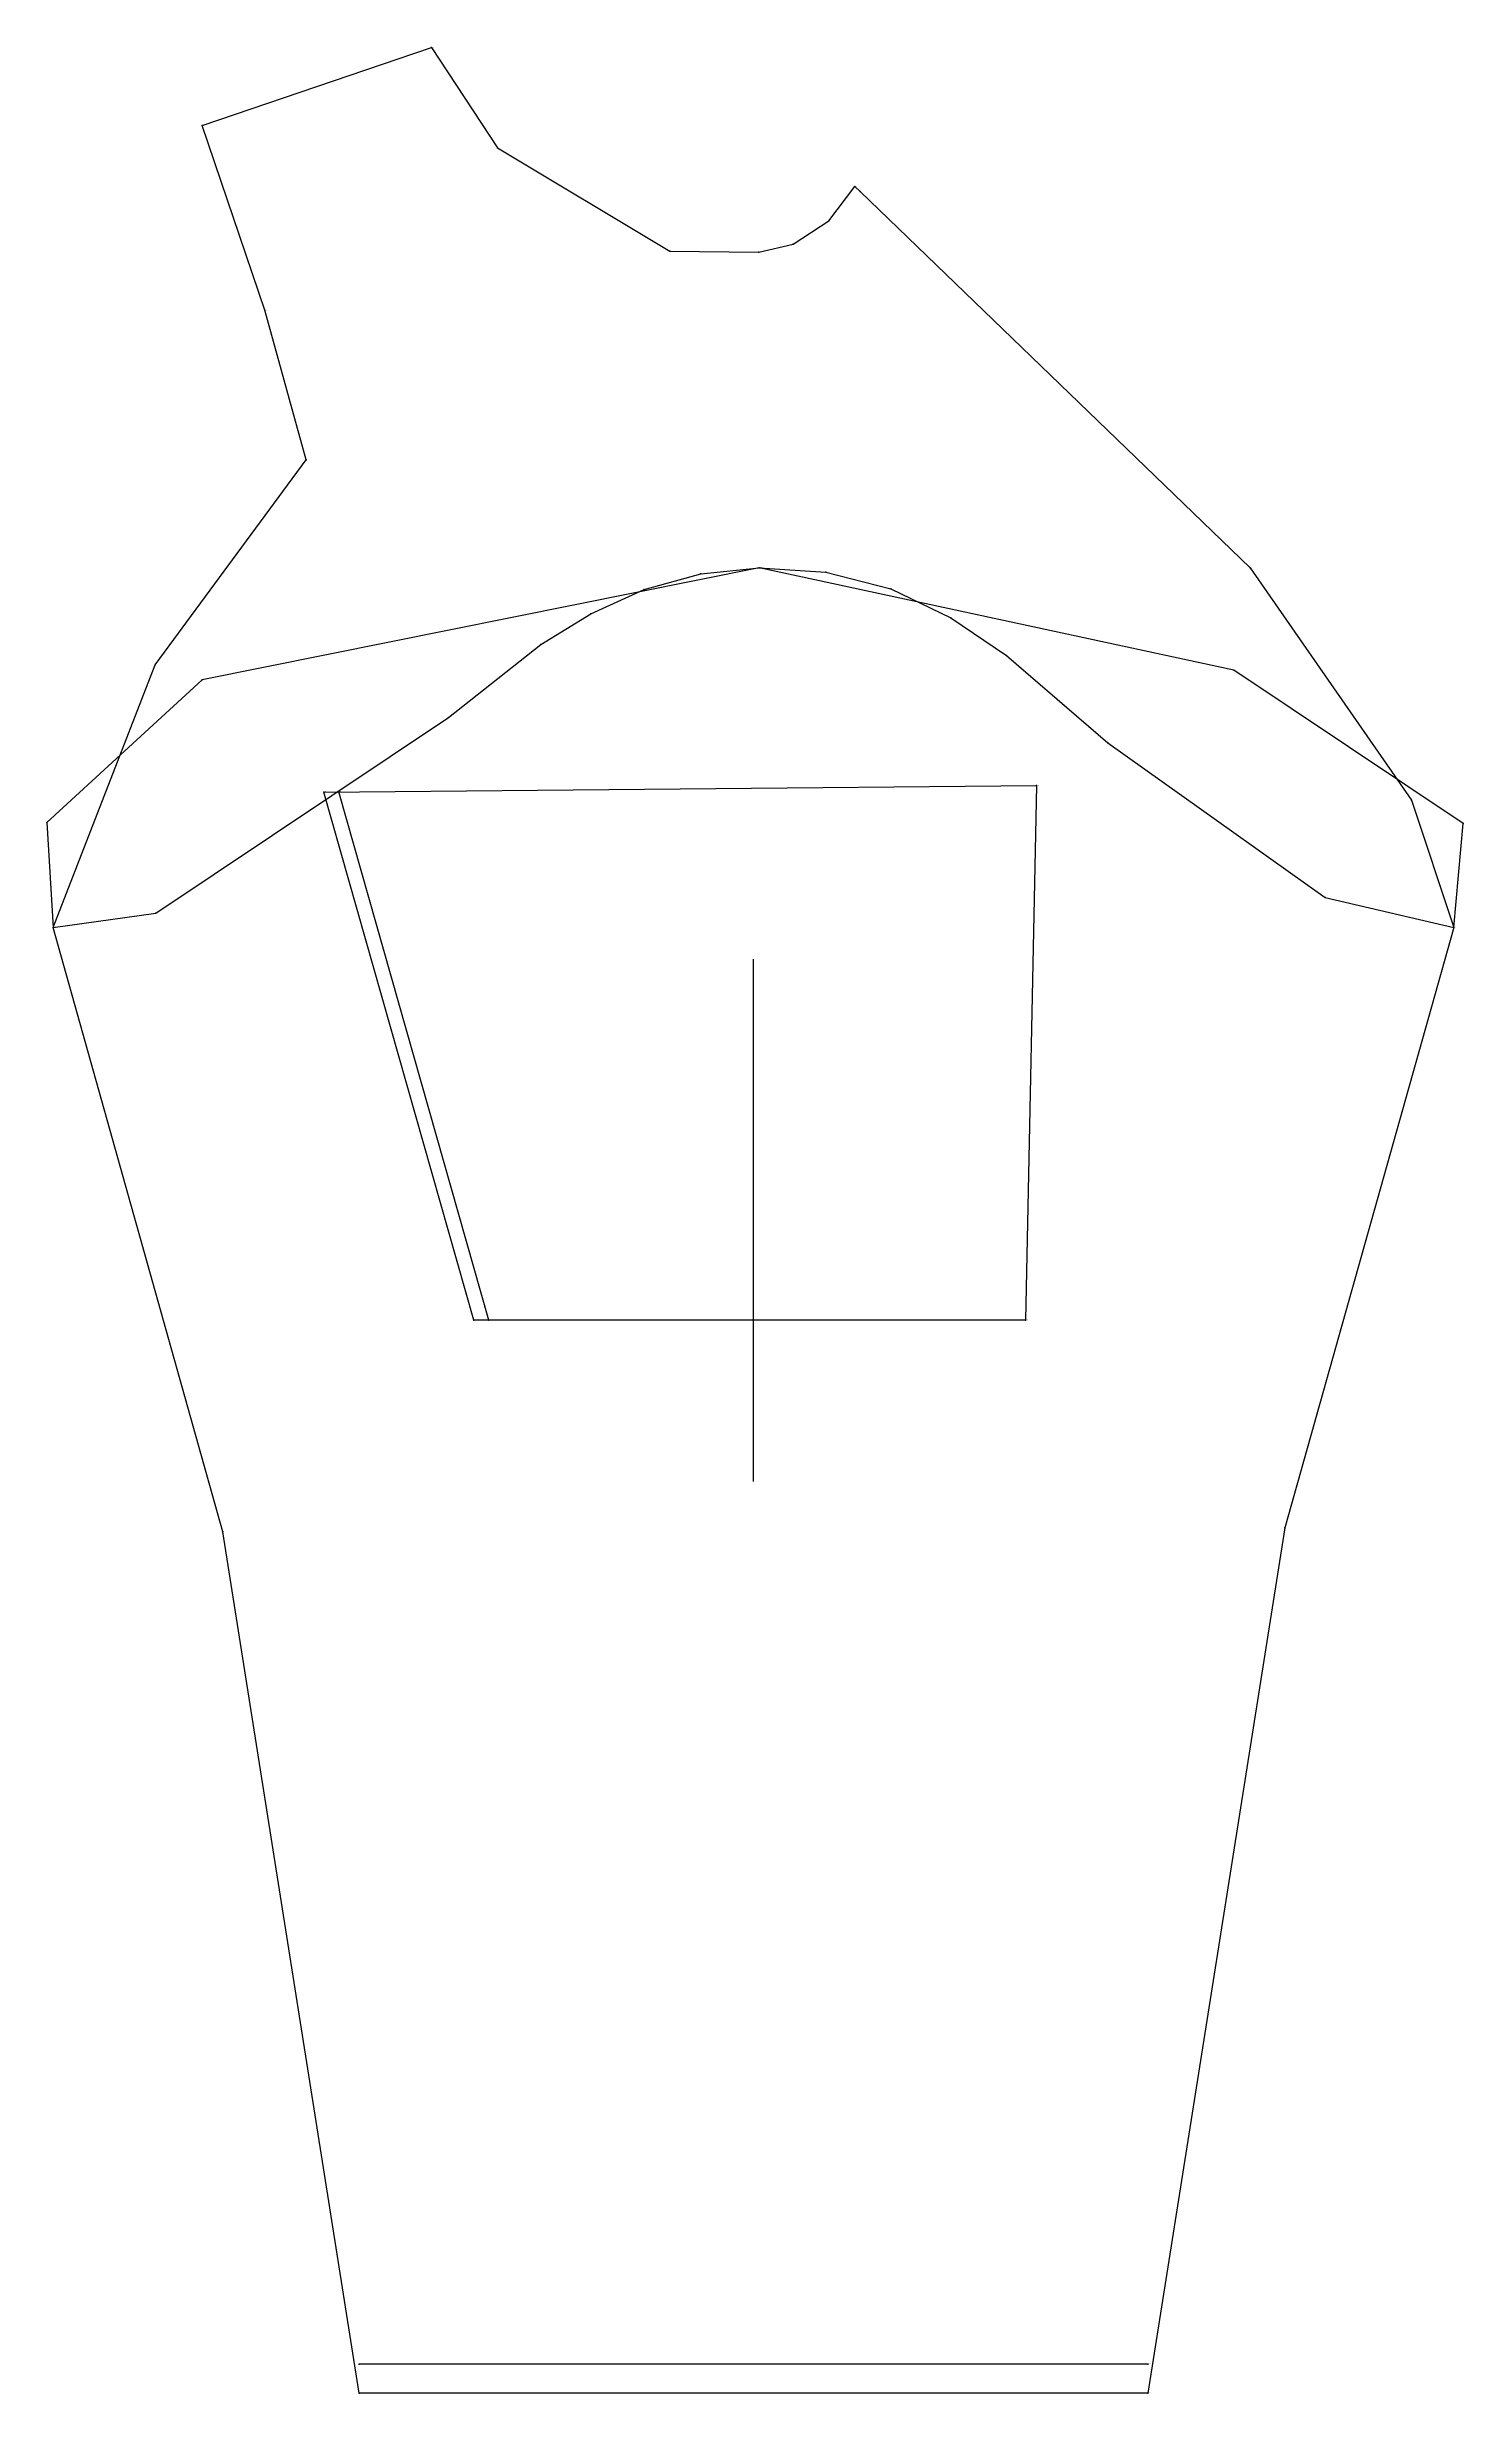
# Model space of a CAD drawing. Extents: x -1240 to 1049, y 0 to 2611.
# Drawn here: x 560 to 1049, y 1803 to 2611 of the extents above; entities that cross this region are included whole.
import ezdxf

# ---------------------------------------------------------------- set-up
doc = ezdxf.new("R2010")
doc.units = 0

# ---------------------------------------------------------------- blocks, each defined once
blk = doc.blocks.new('Pattern_4621379_M')
at = {"layer": '1'}
blk.add_lwpolyline([(839.011047, 2563.084229), (840.822144, 2561.427002), (975.244934, 2431.68457), (1030.886475, 2351.612061), (1045.453125, 2307.742676), (987.15686, 2100.724609), (939.931274, 1802.529785), (668.126587, 1802.529785), (621.092834, 2099.443359), (562.604614, 2307.742676), (597.810913, 2398.205811), (649.829041, 2468.907715), (635.639221, 2520.450439), (613.992798, 2584.091064), (693.04425, 2610.979248), (715.841797, 2576.418945), (775.218567, 2540.800537), (805.877319, 2540.508545), (817.742188, 2543.269043), (830.04364, 2551.303955)], close=True, dxfattribs=at)
at = {"layer": '14'}
blk.add_lwpolyline([(839.011047, 2563.084229), (840.822144, 2561.427002), (975.244934, 2431.68457), (1030.886475, 2351.612061), (1045.453125, 2307.742676), (987.15686, 2100.724609), (939.931274, 1802.529785), (668.126587, 1802.529785), (621.092834, 2099.443359), (562.604614, 2307.742676), (597.810913, 2398.205811), (649.829041, 2468.907715), (635.639221, 2520.450439), (613.992798, 2584.091064), (693.04425, 2610.979248), (715.841797, 2576.418945), (775.218567, 2540.800537), (805.877319, 2540.508545), (817.742188, 2543.269043), (830.04364, 2551.303955)], close=True, dxfattribs=at)
at = {"layer": '2'}
for p in [(693.04425, 2610.979248), (693.04425, 2610.979248), (693.04425, 2610.979248), (693.04425, 2610.979248), (613.992798, 2584.091064), (613.992798, 2584.091064), (613.992798, 2584.091064), (613.992798, 2584.091064), (839.011047, 2563.084229), (839.011047, 2563.084229), (839.011047, 2563.084229), (839.011047, 2563.084229), (635.639221, 2520.450439), (635.639221, 2520.450439), (635.639221, 2520.450439), (635.639221, 2520.450439), (805.979004, 2431.68457), (805.979004, 2431.68457), (805.979126, 2431.68457), (805.979126, 2431.68457), (805.979126, 2431.68457), (805.979126, 2431.68457), (805.979248, 2431.68457), (805.979248, 2431.68457), (655.87854, 2354.407959), (655.87854, 2354.407959), (661.063171, 2354.454346), (661.063171, 2354.454346), (901.578613, 2356.602295), (901.578613, 2356.602295), (562.604614, 2307.742676), (562.604614, 2307.742676), (562.604614, 2307.742676), (562.604614, 2307.742676), (562.604614, 2307.742676), (562.604614, 2307.742676), (562.604675, 2307.742676), (562.604675, 2307.742676), (1045.453125, 2307.74292), (1045.453125, 2307.74292), (1045.453125, 2307.742676), (1045.453125, 2307.742676), (1045.453125, 2307.742676), (1045.453125, 2307.742676), (1045.453247, 2307.742676), (1045.453247, 2307.742676), (707.599365, 2172.320801), (707.599365, 2172.320801), (712.79718, 2172.320801), (712.79718, 2172.320801), (897.739868, 2172.320801), (897.739868, 2172.320801), (668.126587, 1812.529785), (668.126587, 1812.529785), (939.931274, 1812.529785), (939.931274, 1812.529785), (668.126587, 1802.529785), (668.126587, 1802.529785), (668.126587, 1802.529785), (668.126587, 1802.529785), (939.931274, 1802.529785), (939.931274, 1802.529785), (939.931274, 1802.529785), (939.931274, 1802.529785)]:
    blk.add_point(p, dxfattribs=at)
at = {"layer": '3'}
for p in [(715.841797, 2576.418945), (715.841797, 2576.418945), (715.841797, 2576.418945), (715.841797, 2576.418945), (840.822144, 2561.427002), (840.822144, 2561.427002), (840.822144, 2561.427002), (840.822144, 2561.427002), (830.04364, 2551.303955), (830.04364, 2551.303955), (830.04364, 2551.303955), (830.04364, 2551.303955), (775.218567, 2540.800537), (775.218567, 2540.800537), (775.218567, 2540.800537), (775.218567, 2540.800537), (805.877319, 2540.508545), (805.877319, 2540.508545), (805.877319, 2540.508545), (805.877319, 2540.508545), (817.742188, 2543.269043), (817.742188, 2543.269043), (817.742188, 2543.269043), (817.742188, 2543.269043), (649.829041, 2468.907715), (649.829041, 2468.907715), (649.829041, 2468.907715), (649.829041, 2468.907715), (785.860413, 2429.562988), (785.860413, 2429.562988), (829.000977, 2430.218506), (829.000977, 2430.218506), (975.244934, 2431.68457), (975.244934, 2431.68457), (975.244934, 2431.68457), (975.244934, 2431.68457), (766.346191, 2424.232422), (766.346191, 2424.232422), (851.321899, 2424.418457), (851.321899, 2424.418457), (747.928467, 2415.852783), (747.928467, 2415.852783), (872.100037, 2414.391846), (872.100037, 2414.391846), (730.702271, 2405.226562), (730.702271, 2405.226562), (597.810913, 2398.205811), (597.810913, 2398.205811), (597.810913, 2398.205811), (597.810913, 2398.205811), (891.220825, 2401.456299), (891.220825, 2401.456299), (969.591858, 2396.407471), (969.591858, 2396.407471), (614.044678, 2393.059814), (614.044678, 2393.059814), (698.940125, 2380.128662), (698.940125, 2380.128662), (926.212463, 2371.3125), (926.212463, 2371.3125), (1030.886475, 2351.612061), (1030.886475, 2351.612061), (1030.886475, 2351.612061), (1030.886475, 2351.612061), (560.481934, 2343.873047), (560.481934, 2343.873047), (1048.629517, 2343.515381), (1048.629517, 2343.515381), (1001.060486, 2318.069824), (1001.060486, 2318.069824), (598.079773, 2312.608398), (598.079773, 2312.608398), (621.092834, 2099.443359), (621.092834, 2099.443359), (621.092834, 2099.443359), (621.092834, 2099.443359), (987.15686, 2100.724609), (987.15686, 2100.724609), (987.15686, 2100.724609), (987.15686, 2100.724609)]:
    blk.add_point(p, dxfattribs=at)
at = {"layer": '7'}
blk.add_line((804.02887, 2116.754395), (804.02887, 2296.754395), dxfattribs=at)
at = {"layer": '8'}
for points in [[(805.979004, 2431.68457), (614.044678, 2393.059814), (560.481934, 2343.873047), (562.604614, 2307.742676)], [(562.604675, 2307.742676), (598.079773, 2312.608398), (698.940125, 2380.128662), (730.702271, 2405.226562), (747.928467, 2415.852783), (766.346191, 2424.232422), (785.860413, 2429.562988), (805.979126, 2431.68457)], [(1045.453125, 2307.74292), (1048.629517, 2343.515381), (969.591858, 2396.407471), (805.979126, 2431.68457)], [(805.979248, 2431.68457), (829.000977, 2430.218506), (851.321899, 2424.418457), (872.100037, 2414.391846), (891.220825, 2401.456299), (926.212463, 2371.3125), (1001.060486, 2318.069824), (1045.453247, 2307.742676)], [(712.79718, 2172.320801), (661.063171, 2354.454346)], [(939.931274, 1812.529785), (668.126587, 1812.529785)]]:
    blk.add_lwpolyline(points, dxfattribs=at)
blk.add_lwpolyline([(655.87854, 2354.407959), (901.578613, 2356.602295), (897.739868, 2172.320801), (707.599365, 2172.320801)], close=True, dxfattribs=at)
at = {"layer": '84'}
blk.add_lwpolyline([(839.011047, 2563.084229), (840.822144, 2561.427002), (975.244934, 2431.68457), (1030.886475, 2351.612061), (1045.453125, 2307.742676), (1045.453125, 2307.742676), (987.15686, 2100.724609), (939.931274, 1802.529785), (939.931274, 1802.529785), (668.126587, 1802.529785), (668.126587, 1802.529785), (621.092834, 2099.443359), (562.604614, 2307.742676), (562.604614, 2307.742676), (597.810913, 2398.205811), (649.829041, 2468.907715), (635.639221, 2520.450439), (635.639221, 2520.450439), (613.992798, 2584.091064), (613.992798, 2584.091064), (693.04425, 2610.979248), (693.04425, 2610.979248), (715.841797, 2576.418945), (775.218567, 2540.800537), (805.877319, 2540.508545), (817.742188, 2543.269043), (830.04364, 2551.303955), (839.011047, 2563.084229)], close=True, dxfattribs=at)
at = {"layer": '85'}
for points in [[(805.979004, 2431.68457), (614.044678, 2393.059814), (560.481934, 2343.873047), (562.604614, 2307.742676), (562.604614, 2307.742676)], [(562.604675, 2307.742676), (598.079773, 2312.608398), (698.940125, 2380.128662), (730.702271, 2405.226562), (747.928467, 2415.852783), (766.346191, 2424.232422), (785.860413, 2429.562988), (805.979126, 2431.68457), (805.979126, 2431.68457)], [(1045.453125, 2307.74292), (1048.629517, 2343.515381), (969.591858, 2396.407471), (805.979126, 2431.68457), (805.979126, 2431.68457)], [(805.979248, 2431.68457), (829.000977, 2430.218506), (851.321899, 2424.418457), (872.100037, 2414.391846), (891.220825, 2401.456299), (926.212463, 2371.3125), (1001.060486, 2318.069824), (1045.453247, 2307.742676), (1045.453247, 2307.742676)], [(712.79718, 2172.320801), (661.063171, 2354.454346), (661.063171, 2354.454346)], [(939.931274, 1812.529785), (668.126587, 1812.529785), (668.126587, 1812.529785)]]:
    blk.add_lwpolyline(points, dxfattribs=at)
blk.add_lwpolyline([(655.87854, 2354.407959), (901.578613, 2356.602295), (901.578613, 2356.602295), (897.739868, 2172.320801), (897.739868, 2172.320801), (707.599365, 2172.320801), (707.599365, 2172.320801), (655.87854, 2354.407959)], close=True, dxfattribs=at)
at = {"layer": '87'}
blk.add_lwpolyline([(839.011047, 2563.084229), (840.822144, 2561.427002), (975.244934, 2431.68457), (1030.886475, 2351.612061), (1045.453125, 2307.742676), (1045.453125, 2307.742676), (987.15686, 2100.724609), (939.931274, 1802.529785), (939.931274, 1802.529785), (668.126587, 1802.529785), (668.126587, 1802.529785), (621.092834, 2099.443359), (562.604614, 2307.742676), (562.604614, 2307.742676), (597.810913, 2398.205811), (649.829041, 2468.907715), (635.639221, 2520.450439), (635.639221, 2520.450439), (613.992798, 2584.091064), (613.992798, 2584.091064), (693.04425, 2610.979248), (693.04425, 2610.979248), (715.841797, 2576.418945), (775.218567, 2540.800537), (805.877319, 2540.508545), (817.742188, 2543.269043), (830.04364, 2551.303955), (839.011047, 2563.084229)], close=True, dxfattribs=at)
at = {"layer": '1'}
for s, p in [('# 229', (693.04425, 2610.979248)), ('# 228', (613.992798, 2584.091064)), ('# 222', (839.011047, 2563.084229)), ('# 227', (635.639221, 2520.450439)), ('# 226', (562.604614, 2307.742676)), ('# 223', (1045.453125, 2307.742676)), ('# 225', (668.126587, 1802.529785)), ('# 224', (939.931274, 1802.529785))]:
    blk.add_text(s, height=0.25, dxfattribs=at).set_placement(p)
at = {"layer": '14'}
for s, p in [('# 229', (693.04425, 2610.979248)), ('# 228', (613.992798, 2584.091064)), ('# 222', (839.011047, 2563.084229)), ('# 227', (635.639221, 2520.450439)), ('# 226', (562.604614, 2307.742676)), ('# 223', (1045.453125, 2307.742676)), ('# 225', (668.126587, 1802.529785)), ('# 224', (939.931274, 1802.529785))]:
    blk.add_text(s, height=0.25, dxfattribs=at).set_placement(p)
at = {"layer": '8'}
for s, p in [('# 180', (805.979004, 2431.68457)), ('# 193', (805.979126, 2431.68457)), ('# 189', (805.979126, 2431.68457)), ('# 200', (805.979248, 2431.68457)), ('# 204', (655.87854, 2354.407959)), ('# 203', (661.063171, 2354.454346)), ('# 205', (901.578613, 2356.602295)), ('# 181', (562.604614, 2307.742676)), ('# 188', (562.604675, 2307.742676)), ('# 192', (1045.453125, 2307.74292)), ('# 201', (1045.453247, 2307.742676)), ('# 207', (707.599365, 2172.320801)), ('# 202', (712.79718, 2172.320801)), ('# 206', (897.739868, 2172.320801)), ('# 209', (668.126587, 1812.529785)), ('# 208', (939.931274, 1812.529785))]:
    blk.add_text(s, height=0.25, dxfattribs=at).set_placement(p)
at = {"layer": '85'}
for s, p in [('# 193', (805.979126, 2431.68457)), ('# 189', (805.979126, 2431.68457)), ('# 203', (661.063171, 2354.454346)), ('# 181', (562.604614, 2307.742676)), ('# 201', (1045.453247, 2307.742676)), ('# 209', (668.126587, 1812.529785))]:
    blk.add_text(s, height=0.25, dxfattribs=at).set_placement(p)

msp = doc.modelspace()

# ---------------------------------------------------------------- block references
at = {"layer": '1'}
msp.add_blockref('Pattern_4621379_M', (0, 0), dxfattribs=at)

doc.saveas('drawing.dxf')
